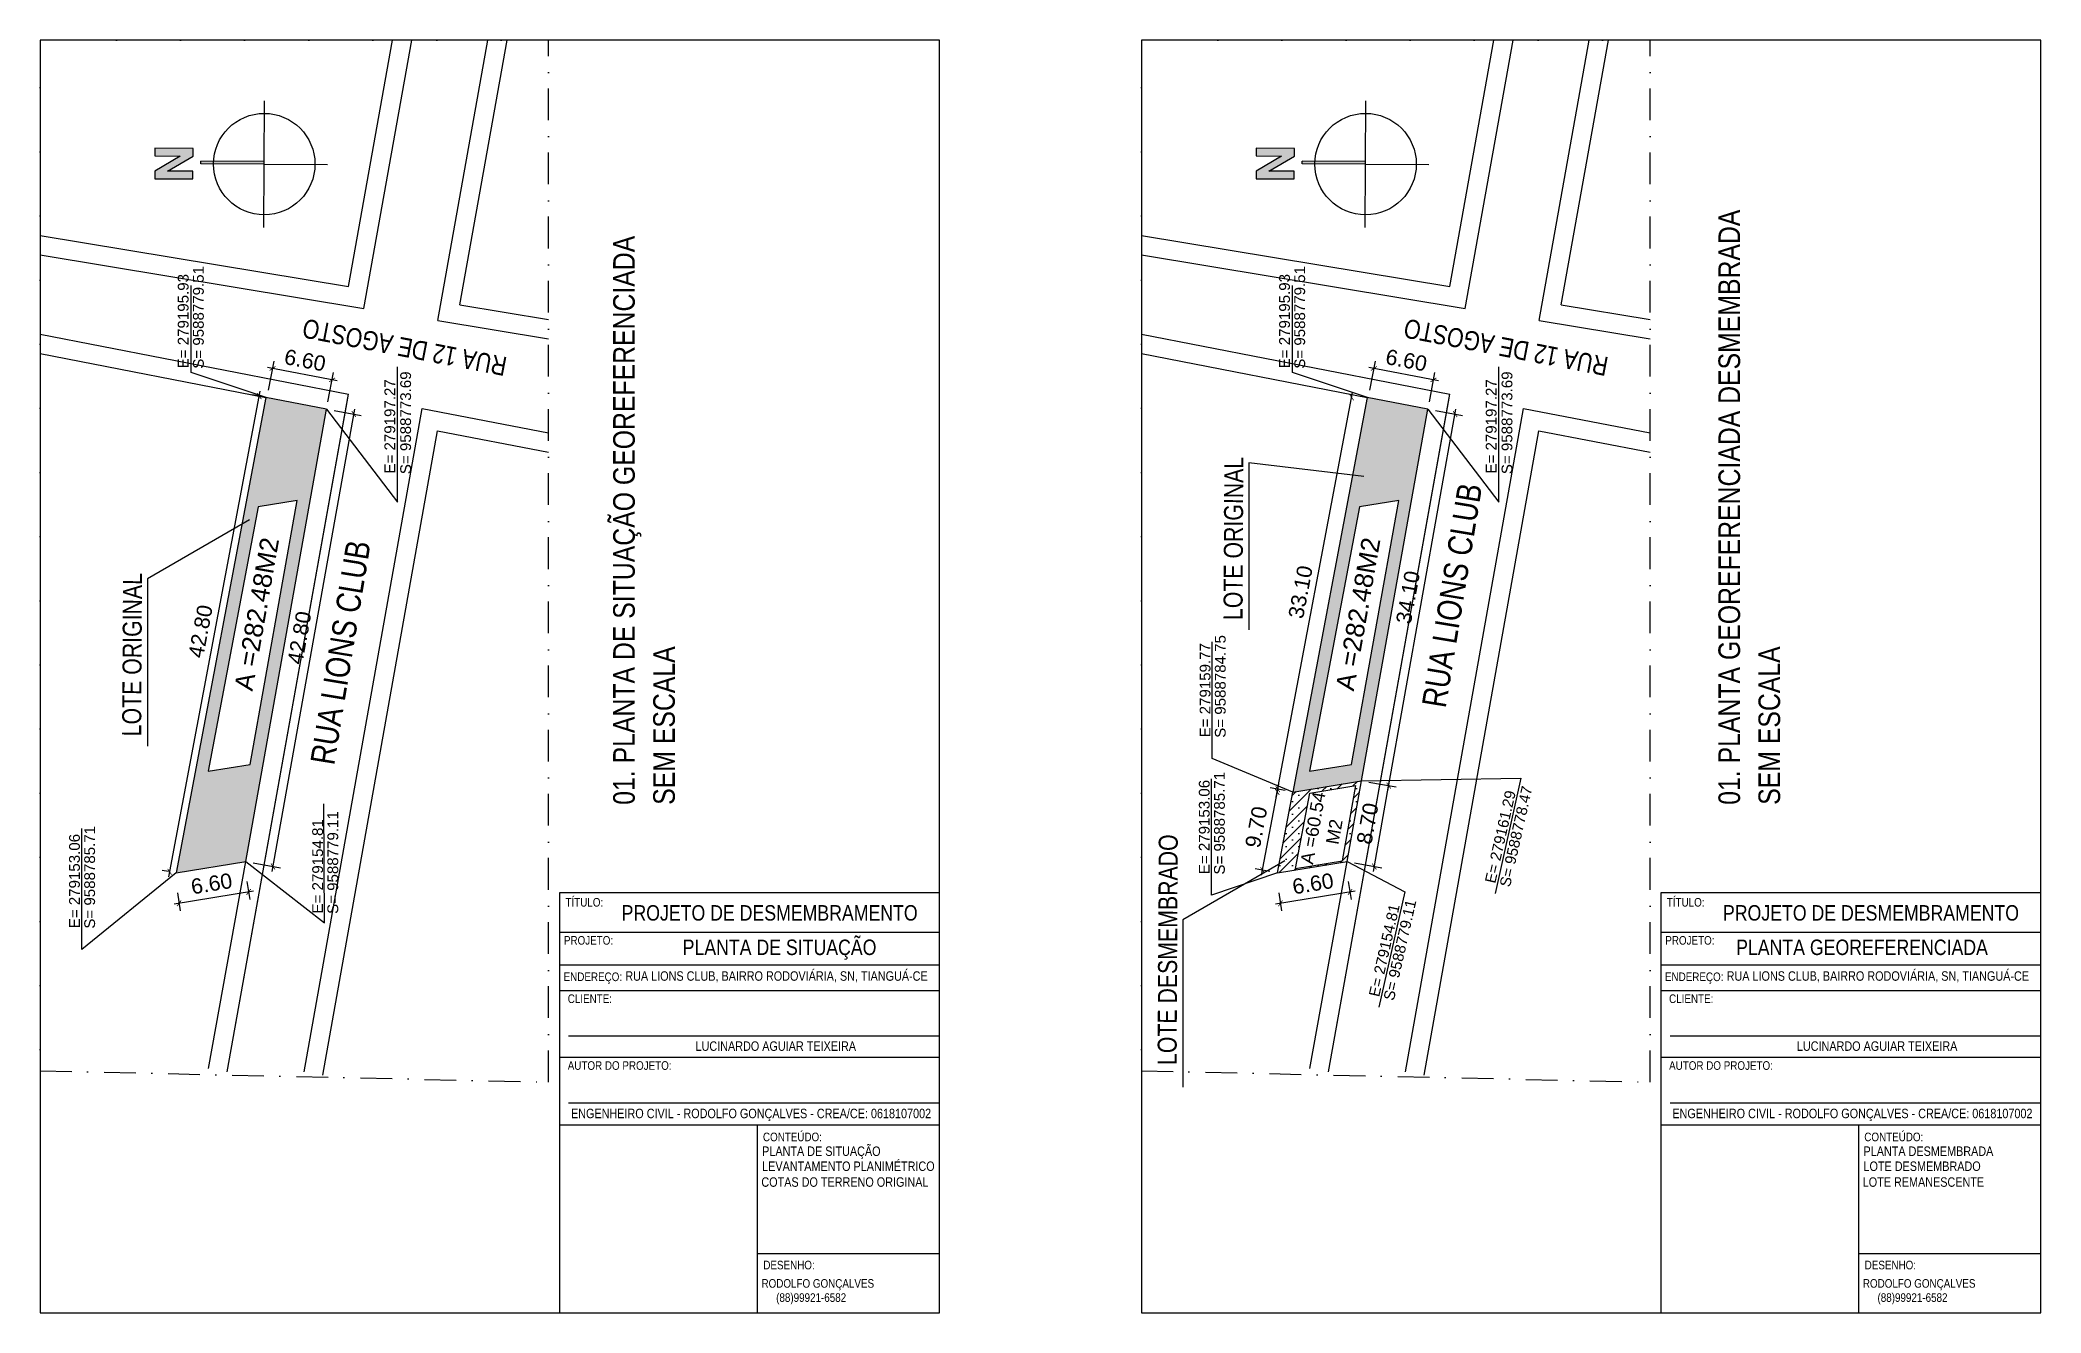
# Model space of a CAD drawing. Header units: millimetres. Extents: x 2167 to 4287, y 1412 to 1869.
# Drawn here: x 2166.7 to 2482, y 1411.6 to 1612.1 of the extents above; entities that cross this region are included whole.
import ezdxf

# ---------------------------------------------------------------- set-up
doc = ezdxf.new("R2010")
doc.units = ezdxf.units.MM
doc.header["$LTSCALE"] = 20
doc.linetypes.add('CONTINU', pattern=[0])
doc.linetypes.add('DASHDOT2', pattern=[0.5, 0.25, -0.125, 0, -0.125])
for name, color, linetype in [('A-PEN-R', 1, 'Continuous'), ('COTA', 7, 'Continuous'), ('E-TXT-Y', 2, 'Continuous'), ('NOMERUAS', 50, 'Continuous'), ('POLYLINE', 1, 'Continuous'), ('QUADRA', 4, 'Continuous'), ('TEXTO', 3, 'Continuous'), ('Área Verde Geral', 98, 'Continuous')]:
    doc.layers.add(name, color=color, linetype=linetype)
doc.styles.add('COTA', font='arial.ttf')
doc.styles.add('F2', font='ARIALN.TTF')
doc.styles.add('SANSSERIF', font='sas_____.pfb', dxfattribs={"height": 1})
doc.styles.add('style13', font='arial.ttf', dxfattribs={"height": 2.4})
doc.dimstyles.new('1_1000', dxfattribs={"dimtxt": 2.4, "dimasz": 0.8, "dimexe": 1.2, "dimexo": 1.2, "dimgap": 1, "dimtad": 1, "dimzin": 0, "dimdsep": 46, "dimtxsty": 'style13', "dimblk": 'ARCHTICK', "dimcen": 0.9, "dimdle": 0.8, "dimclrd": 256, "dimclre": 256, "dimclrt": 2, "dimadec": 0, "dimazin": 0, "dimtfac": 1, "dimtix": 1, "dimtmove": 0, "dimatfit": 3, "dimldrblk": 'ARCHTICK', "dimfxl": 0, "dimtolj": 1, "dimtzin": 0, "dimarcsym": 0})

msp = doc.modelspace()

# ---------------------------------------------------------------- texts
at = {"layer": 'COTA', "color": 232, "attachment_point": 5, "style": 'COTA'}
for s, width, heights, insert, char_height, rotation in [('E= 279195.93', 28.88157, [0], (2189.271, 1567.826), 1.7, 90), ('S= 9588779.51', 21.6728, [0], (2191.663, 1568.421), 1.7, 90), ('E= 279195.93', 28.88157, [0], (2362.807, 1567.826), 1.7, 90), ('S= 9588779.51', 21.6728, [0], (2365.199, 1568.421), 1.7, 90), ('E= 279197.27', 28.88157, [0], (2221.83, 1551.25), 1.7, 90), ('S= 9588773.69 ', 21.6728, [0], (2224.322, 1551.819), 1.7, 90), ('E= 279197.27', 28.88157, [0], (2395.366, 1551.25), 1.7, 90), ('S= 9588773.69 ', 21.6728, [0], (2397.858, 1551.819), 1.7, 90), ('A =282.48M2', 28.88157, [0], (2200.859, 1521.698), 2.9172, 79.99922), ('A =282.48M2', 28.88157, [0], (2374.395, 1521.698), 2.9172, 79.99922), ('E= 279159.77', 28.88157, [0], (2350.289, 1509.7), 1.7, 90), ('S= 9588784.75', 21.6728, [0], (2352.681, 1510.296), 1.7, 90), ('E= 279153.06', 28.88157, [0], (2350.155, 1488.154), 1.7, 90), ('S= 9588785.71', 21.6728, [0], (2352.546, 1488.749), 1.7, 90), ('S= 9588778.47', 21.6728, [0], (2399.273, 1486.669), 1.7, 77.29253), ('A =60.54\\PM2', 20.02889, [6.574], (2368.949, 1487.708), 2.042, 79.99922), ('E= 279161.29', 28.88157, [0], (2396.81, 1486.615), 1.7, 77.29253), ('S= 9588785.71', 21.6728, [0], (2174.531, 1480.236), 1.7, 90), ('E= 279154.81', 28.88157, [0], (2210.453, 1481.962), 1.7, 90), ('S= 9588779.11', 21.6728, [0], (2212.844, 1482.557), 1.7, 90), ('E= 279153.06', 28.88157, [0], (2172.14, 1479.64), 1.7, 90), ('E= 279154.81', 28.88157, [0], (2378.516, 1468.735), 1.7, 77.29253), ('S= 9588779.11', 21.6728, [0], (2380.98, 1468.79), 1.7, 77.29253)]:
    msp.add_mtext_dynamic_manual_height_columns(s, width=width, gutter_width=5, heights=heights, dxfattribs=dict(at, insert=insert, char_height=char_height, rotation=rotation))
at = {"layer": 'E-TXT-Y', "style": 'F2'}
for s, height, p in [('01. PLANTA GEOREFERENCIADA DESMEMBRADA', 3.40934, (2434.573, 1491.659)), ('01. PLANTA DE SITUAÇÃO GEOREFERENCIADA', 3.40934, (2260.417, 1491.659)), ('SEM ESCALA', 3.4093, (2266.727, 1491.659)), ('SEM ESCALA', 3.4093, (2440.882, 1491.659))]:
    msp.add_text(s, height=height, rotation=90, dxfattribs=at).set_placement(p)
for s, p in [('PROJETO DE DESMEMBRAMENTO', (2258.342, 1473.418)), ('PROJETO DE DESMEMBRAMENTO', (2431.878, 1473.418)), ('PLANTA DE SITUAÇÃO', (2267.96, 1467.994)), ('PLANTA GEOREFERENCIADA', (2433.949, 1467.994))]:
    msp.add_text(s, height=2.43524, dxfattribs=at).set_placement(p)
at = {"layer": 'NOMERUAS', "color": 2, "linetype": 'Continuous', "style": 'SANSSERIF', "width": 0.8}
for s, height, rotation, p in [('RUA 12 DE AGOSTO', 3, 169.15334, (2240.44, 1562.113)), ('RUA 12 DE AGOSTO', 3, 169.15334, (2413.976, 1562.113)), ('LOTE ORIGINAL', 3, 89.70381, (2356.175, 1520.748, -61.298)), ('RUA LIONS CLUB', 3.81998, 80.65465, (2388.176, 1506.781)), ('RUA LIONS CLUB', 3.81998, 80.65465, (2213.039, 1497.783)), ('LOTE ORIGINAL', 3, 89.70381, (2182.639, 1502.438, -61.298)), ('LOTE DESMEMBRADO', 3, 89.70381, (2345.787, 1450.669, -61.298))]:
    msp.add_text(s, height=height, rotation=rotation, dxfattribs=at).set_placement(p)
at = {"layer": 'TEXTO', "color": 3, "style": 'F2'}
for s, height, p in [('TÍTULO: ', 1.3529, (2249.495, 1475.624)), ('TÍTULO: ', 1.3529, (2423.031, 1475.624)), ('PROJETO: ', 1.3529, (2249.249, 1469.627)), ('PROJETO: ', 1.3529, (2422.785, 1469.627)), ('ENDEREÇO:', 1.3529, (2249.202, 1463.892)), ('RUA LIONS CLUB, BAIRRO RODOVIÁRIA, SN, TIANGUÁ-CE', 1.4882, (2258.924, 1463.946)), ('ENDEREÇO:', 1.3529, (2422.738, 1463.892)), ('RUA LIONS CLUB, BAIRRO RODOVIÁRIA, SN, TIANGUÁ-CE', 1.4882, (2432.46, 1463.946)), ('CLIENTE:', 1.3529, (2249.851, 1460.436)), ('CLIENTE:', 1.3529, (2423.387, 1460.436)), ('LUCINARDO AGUIAR TEIXEIRA', 1.4882, (2269.989, 1452.907)), ('LUCINARDO AGUIAR TEIXEIRA', 1.4882, (2443.525, 1452.907)), ('AUTOR DO PROJETO: ', 1.35291, (2249.851, 1449.916)), ('AUTOR DO PROJETO: ', 1.35291, (2423.387, 1449.916)), ('ENGENHEIRO CIVIL - RODOLFO GONÇALVES - CREA/CE: 0618107002', 1.4882, (2250.363, 1442.301)), ('ENGENHEIRO CIVIL - RODOLFO GONÇALVES - CREA/CE: 0618107002', 1.4882, (2423.899, 1442.301)), ('PLANTA DE SITUAÇÃO', 1.4882, (2280.484, 1436.358)), ('CONTEÚDO:', 1.3529, (2280.61, 1438.67)), ('PLANTA DESMEMBRADA', 1.4882, (2454.02, 1436.358)), ('CONTEÚDO:', 1.3529, (2454.146, 1438.67)), ('LEVANTAMENTO PLANIMÉTRICO', 1.4882, (2280.484, 1433.992)), ('LOTE DESMEMBRADO', 1.4882, (2454.02, 1433.992)), ('COTAS DO TERRENO ORIGINAL', 1.4882, (2280.362, 1431.5)), ('LOTE REMANESCENTE', 1.4882, (2453.898, 1431.5)), ('DESENHO:', 1.3529, (2280.671, 1418.493)), ('DESENHO:', 1.3529, (2454.207, 1418.493)), ('RODOLFO GONÇALVES', 1.35291, (2280.383, 1415.601)), ('RODOLFO GONÇALVES', 1.35291, (2453.919, 1415.601)), ('(88)99921-6582', 1.35291, (2282.691, 1413.371)), ('(88)99921-6582', 1.35291, (2456.227, 1413.371))]:
    msp.add_text(s, height=height, dxfattribs=at).set_placement(p)

# ---------------------------------------------------------------- blocks, each defined once
blk = doc.blocks.new('Norte1-flat-1-flat-1')
at = {"linetype": 'CONTINU'}
blk.add_hatch(color=7, dxfattribs=at).paths.add_polyline_path([(-21.16, 37.23), (-23.84, 35.94), (-17.39, 22.5), (-14.71, 23.79), (-19.01, 32.75), (-9.36, 26.36), (-6.68, 27.64), (-13.13, 41.08), (-15.81, 39.8), (-11.51, 30.84)])
h = blk.add_hatch(color=7, dxfattribs=at)
h.paths.add_polyline_path([(-9.82, 22.74), (-10.71, 22.31), (-8.57, 17.85, -0.012506), (-7.66, 18.26)])
h.paths.add_polyline_path([(-7.66, 18.26, 0.012506), (-8.57, 17.85), (0, 0), (0.89, 0.43)])
at = {"color": 7, "linetype": 'CONTINU'}
for p, q in [((-10.71, 22.31), (-9.82, 22.74)), ((0, 0), (-10.71, 22.31)), ((0.89, 0.43), (-9.82, 22.74)), ((-22.31, -10.71), (22.31, 10.71)), ((0, 0), (10.71, -22.31))]:
    blk.add_line(p, q, dxfattribs=at)
blk.add_lwpolyline([(-23.84, 35.94), (-17.39, 22.5), (-14.71, 23.79), (-19.01, 32.75), (-9.36, 26.36), (-6.68, 27.64), (-13.13, 41.08), (-15.81, 39.8), (-11.51, 30.84), (-21.16, 37.23)], close=True, dxfattribs=at)
blk.add_circle((0, 0), 19.8, dxfattribs=at)
blk = doc.blocks.new('_ArchTick')
at = {"color": 0, "linetype": 'ByBlock', "const_width": 0.15}
blk.add_lwpolyline([(-0.5, -0.5), (0.5, 0.5)], dxfattribs=at)
blk = doc.blocks.new('*D176')
at = {"lineweight": -2, "transparency": 16777216}
for p, q in [((2199.3, 1479.59), (2199.77, 1476.75)), ((2200.36, 1478.06), (2187.82, 1476.01)), ((2188.34, 1477.79), (2188.8, 1474.95))]:
    blk.add_line(p, q, dxfattribs=at)
at = {"lineweight": -2, "transparency": 16777216, "xscale": 0.8, "yscale": 0.8, "zscale": 0.8}
for p, rotation in [((2188.61, 1476.14), 189.2934159168796), ((2199.57, 1477.93), 9.293415916879626)]:
    blk.add_blockref('_ArchTick', p, dxfattribs=dict(at, rotation=rotation))
at = {"color": 2, "transparency": 16777216, "insert": (2193.73, 1479.23), "char_height": 2.4, "attachment_point": 5, "rotation": 9.2934, "style": 'style13'}
blk.add_mtext('\\A1;6.60', dxfattribs=at)
blk = doc.blocks.new('*D177')
at = {"lineweight": -2, "transparency": 16777216}
for p, q in [((2186.98, 1480.32), (2201.4, 1556.8)), ((2201.1, 1556.04), (2200.08, 1556.24)), ((2186.97, 1481.14), (2185.94, 1481.33))]:
    blk.add_line(p, q, dxfattribs=at)
at = {"lineweight": -2, "transparency": 16777216, "xscale": 0.8, "yscale": 0.8, "zscale": 0.8}
for p, rotation in [((2201.26, 1556.01), 79.31596825873673), ((2187.12, 1481.11), 259.3159682587367)]:
    blk.add_blockref('_ArchTick', p, dxfattribs=dict(at, rotation=rotation))
at = {"color": 2, "transparency": 16777216, "insert": (2192, 1518.97), "char_height": 2.4, "attachment_point": 5, "rotation": 79.316, "style": 'style13'}
blk.add_mtext('\\A1;42.80', dxfattribs=at)
blk = doc.blocks.new('*D178')
at = {"lineweight": -2, "transparency": 16777216}
for p, q in [((2202.69, 1556.94), (2203.57, 1561.55)), ((2213.51, 1558.43), (2202.56, 1560.53)), ((2212.07, 1555.14), (2212.95, 1559.76))]:
    blk.add_line(p, q, dxfattribs=at)
at = {"lineweight": -2, "transparency": 16777216, "xscale": 0.8, "yscale": 0.8, "zscale": 0.8}
for p, rotation in [((2203.35, 1560.38), 169.1735427511472), ((2212.73, 1558.58), 349.1735427511472)]:
    blk.add_blockref('_ArchTick', p, dxfattribs=dict(at, rotation=rotation))
at = {"color": 2, "transparency": 16777216, "insert": (2208.46, 1561.66), "char_height": 2.4, "attachment_point": 5, "rotation": 349.1735, "style": 'style13'}
blk.add_mtext('\\A1;6.60', dxfattribs=at)
blk = doc.blocks.new('*D179')
at = {"lineweight": -2, "transparency": 16777216}
for p, q in [((2203.26, 1481.16), (2216.28, 1553.98)), ((2213.03, 1553.75), (2217.32, 1552.99)), ((2200.29, 1482.5), (2204.58, 1481.73))]:
    blk.add_line(p, q, dxfattribs=at)
at = {"lineweight": -2, "transparency": 16777216, "xscale": 0.8, "yscale": 0.8, "zscale": 0.8}
for p, rotation in [((2216.14, 1553.2), 79.86455699520914), ((2203.4, 1481.94), 259.8645569952091)]:
    blk.add_blockref('_ArchTick', p, dxfattribs=dict(at, rotation=rotation))
at = {"color": 2, "transparency": 16777216, "insert": (2207.58, 1517.96), "char_height": 2.4, "attachment_point": 5, "rotation": 79.8646, "style": 'style13'}
blk.add_mtext('\\A1;42.80', dxfattribs=at)
blk = doc.blocks.new('*D180')
at = {"lineweight": -2, "transparency": 16777216}
for p, q in [((2372.84, 1479.59), (2373.3, 1476.75)), ((2373.9, 1478.06), (2361.36, 1476.01)), ((2361.88, 1477.79), (2362.34, 1474.95))]:
    blk.add_line(p, q, dxfattribs=at)
at = {"lineweight": -2, "transparency": 16777216, "xscale": 0.8, "yscale": 0.8, "zscale": 0.8}
for p, rotation in [((2362.15, 1476.14), 189.2934159168796), ((2373.11, 1477.93), 9.293415916879626)]:
    blk.add_blockref('_ArchTick', p, dxfattribs=dict(at, rotation=rotation))
at = {"color": 2, "transparency": 16777216, "insert": (2367.27, 1479.23), "char_height": 2.4, "attachment_point": 5, "rotation": 9.2934, "style": 'style13'}
blk.add_mtext('\\A1;6.60', dxfattribs=at)
blk = doc.blocks.new('*D181')
at = {"lineweight": -2, "transparency": 16777216}
blk.add_line((2361.5, 1492.88), (2373.52, 1556.61), dxfattribs=at)
at = {"lineweight": -2, "transparency": 16777216, "xscale": 0.8, "yscale": 0.8, "zscale": 0.8}
for p, rotation in [((2373.37, 1555.82), 79.31596825873686), ((2361.65, 1493.67), 259.3159682587368)]:
    blk.add_blockref('_ArchTick', p, dxfattribs=dict(at, rotation=rotation))
at = {"color": 2, "transparency": 16777216, "insert": (2365.32, 1525.16), "char_height": 2.4, "attachment_point": 5, "rotation": 79.316, "style": 'style13'}
blk.add_mtext('\\A1;33.10', dxfattribs=at)
blk = doc.blocks.new('*D182')
at = {"lineweight": -2, "transparency": 16777216}
for p, q in [((2376.23, 1556.94), (2377.11, 1561.55)), ((2387.05, 1558.43), (2376.1, 1560.53)), ((2385.61, 1555.14), (2386.49, 1559.76))]:
    blk.add_line(p, q, dxfattribs=at)
at = {"lineweight": -2, "transparency": 16777216, "xscale": 0.8, "yscale": 0.8, "zscale": 0.8}
for p, rotation in [((2376.88, 1560.38), 169.1735427511472), ((2386.26, 1558.58), 349.1735427511472)]:
    blk.add_blockref('_ArchTick', p, dxfattribs=dict(at, rotation=rotation))
at = {"color": 2, "transparency": 16777216, "insert": (2381.99, 1561.66), "char_height": 2.4, "attachment_point": 5, "rotation": 349.1735, "style": 'style13'}
blk.add_mtext('\\A1;6.60', dxfattribs=at)
blk = doc.blocks.new('*D183')
at = {"lineweight": -2, "transparency": 16777216}
for p, q in [((2379.07, 1493.89), (2389.81, 1553.98)), ((2386.56, 1553.75), (2390.85, 1552.99)), ((2376.1, 1495.23), (2380.39, 1494.46))]:
    blk.add_line(p, q, dxfattribs=at)
at = {"lineweight": -2, "transparency": 16777216, "xscale": 0.8, "yscale": 0.8, "zscale": 0.8}
for p, rotation in [((2389.67, 1553.2), 79.86455699520927), ((2379.21, 1494.67), 259.8645569952093)]:
    blk.add_blockref('_ArchTick', p, dxfattribs=dict(at, rotation=rotation))
at = {"color": 2, "transparency": 16777216, "insert": (2382.25, 1524.33), "char_height": 2.4, "attachment_point": 5, "rotation": 79.8646, "style": 'style13'}
blk.add_mtext('\\A1;34.10', dxfattribs=at)
blk = doc.blocks.new('*D184')
at = {"lineweight": -2, "transparency": 16777216}
for p, q in [((2359.18, 1480.58), (2361.88, 1494.9)), ((2362.91, 1493.89), (2360.55, 1494.34)), ((2360.5, 1481.14), (2358.15, 1481.58))]:
    blk.add_line(p, q, dxfattribs=at)
at = {"lineweight": -2, "transparency": 16777216, "xscale": 0.8, "yscale": 0.8, "zscale": 0.8}
for p, rotation in [((2361.73, 1494.11), 79.31596825873636), ((2359.32, 1481.36), 259.3159682587363)]:
    blk.add_blockref('_ArchTick', p, dxfattribs=dict(at, rotation=rotation))
at = {"color": 2, "transparency": 16777216, "insert": (2358.34, 1488.15), "char_height": 2.4, "attachment_point": 5, "rotation": 79.316, "style": 'style13'}
blk.add_mtext('\\A1;9.70', dxfattribs=at)
blk = doc.blocks.new('*D185')
at = {"lineweight": -2, "transparency": 16777216}
for p, q in [((2376.1, 1495.23), (2380.39, 1494.46)), ((2376.79, 1481.16), (2379.35, 1495.46)), ((2373.83, 1482.5), (2378.12, 1481.73))]:
    blk.add_line(p, q, dxfattribs=at)
at = {"lineweight": -2, "transparency": 16777216, "xscale": 0.8, "yscale": 0.8, "zscale": 0.8}
for p, rotation in [((2379.21, 1494.67), 79.86455699520852), ((2376.94, 1481.94), 259.8645569952085)]:
    blk.add_blockref('_ArchTick', p, dxfattribs=dict(at, rotation=rotation))
at = {"color": 2, "transparency": 16777216, "insert": (2375.88, 1488.7), "char_height": 2.4, "attachment_point": 5, "rotation": 79.8646, "style": 'style13'}
blk.add_mtext('\\A1;8.70', dxfattribs=at)

# ---------------------------------------------------------------- dimensions: what is measured, and where the dimension line sits
at = {"color": 2}
for p1, p2, distance, text, picture, middle in [((2211.845, 1553.964), (2202.465, 1555.758), -4.702, '6.60', '*D178', (2208.456, 1561.664)), ((2385.381, 1553.964), (2376.001, 1555.758), -4.702, '6.60', '*D182', (2381.992, 1561.664)), ((2188.145, 1480.918), (2202.277, 1555.82), 1.039, '42.80', '*D177', (2192.003, 1518.974)), ((2361.647, 1493.669), (2373.372, 1555.82), 0, '33.10', '*D181', (2365.322, 1525.157)), ((2199.108, 1482.712), (2211.845, 1553.964), -4.36, '42.80', '*D179', (2207.578, 1517.962)), ((2374.919, 1495.441), (2385.381, 1553.964), -4.36, '34.10', '*D183', (2382.251, 1524.327)), ((2361.681, 1480.918), (2364.087, 1493.669), 2.398, '9.70', '*D184', (2358.341, 1488.15)), ((2372.644, 1482.712), (2374.919, 1495.441), -4.36, '8.70', '*D185', (2375.883, 1488.701)), ((2199.108, 1480.772), (2188.145, 1478.978), 2.877, '6.60', '*D176', (2193.732, 1479.232)), ((2372.644, 1480.772), (2361.681, 1478.978), 2.877, '6.60', '*D180', (2367.268, 1479.232))]:
    dim = msp.add_aligned_dim(p1=p1, p2=p2, distance=distance, text=text, dimstyle='1_1000', dxfattribs=at)
    dim.commit()
    dim.dimension.update_dxf_attribs({"geometry": picture, "text_midpoint": middle})

# ---------------------------------------------------------------- hatches: boundary and pattern name
h = msp.add_hatch()
h.set_pattern_fill('DOTS', color=256, scale=0.30564, angle=180, style=0)
h.set_pattern_definition([(180, (3495.26494, -1132.36546), (-0.24260175, -0.4852035), [0, -0.4852035])])
h.paths.add_polyline_path([(2211.845, 1553.964), (2202.277, 1555.82), (2188.145, 1480.918), (2199.108, 1482.712)])
h.paths.add_polyline_path([(2193.204, 1496.945), (2201.057, 1538.565), (2207.242, 1539.577), (2199.814, 1498.027)], flags=16)
h = msp.add_hatch()
h.set_pattern_fill('DOTS', color=256, scale=0.30564, angle=180, style=0)
h.set_pattern_definition([(180, (3668.80094, -1132.36546), (-0.24260175, -0.4852035), [0, -0.4852035])])
h.paths.add_polyline_path([(2385.381, 1553.964), (2375.813, 1555.82), (2364.087, 1493.669), (2374.919, 1495.441)])
h.paths.add_polyline_path([(2366.74, 1496.945), (2374.593, 1538.565), (2380.778, 1539.577), (2373.35, 1498.027)], flags=16)
h = msp.add_hatch()
h.set_pattern_fill('SACNCR', color=256, scale=0.6, style=0)
h.paths.add_polyline_path([(2361.681, 1480.918), (2372.644, 1482.712), (2374.919, 1495.441), (2364.087, 1493.669)])
h.paths.add_polyline_path([(2366.773, 1493.51), (2374.049, 1494.7), (2371.925, 1482.819), (2364.528, 1481.609)], flags=16)
h.paths.add_polyline_path([(2371.66, 1480.939), (2373.836, 1493.274), (2366.332, 1494.597), (2364.156, 1482.262)], flags=25)

# ---------------------------------------------------------------- linework, layer by layer
at = {"color": 2, "linetype": 'DASHDOT2'}
for p, q in [((2246.844, 1612.099), (2166.7, 1612.099)), ((2166.7, 1612.099), (2166.7, 1449.759)), ((2246.844, 1447.984), (2246.844, 1612.099)), ((2420.38, 1612.099), (2340.236, 1612.099)), ((2340.236, 1612.099), (2340.236, 1449.759)), ((2420.38, 1447.984), (2420.38, 1612.099)), ((2166.7, 1449.759), (2246.844, 1447.984)), ((2340.236, 1449.759), (2420.38, 1447.984))]:
    msp.add_line(p, q, dxfattribs=at)
at = {"color": 2}
for p, q in [((2215.304, 1573.284), (2222.254, 1612.099)), ((2217.734, 1569.832), (2225.302, 1612.099)), ((2229.378, 1567.913), (2237.239, 1612.099)), ((2232.863, 1570.376), (2240.286, 1612.099)), ((2388.84, 1573.284), (2395.79, 1612.099)), ((2391.27, 1569.832), (2398.838, 1612.099)), ((2402.914, 1567.913), (2410.775, 1612.099)), ((2406.399, 1570.376), (2413.822, 1612.099)), ((2166.7, 1581.334), (2215.304, 1573.284)), ((2340.236, 1581.334), (2388.84, 1573.284)), ((2166.7, 1578.293), (2217.736, 1569.841)), ((2340.236, 1578.293), (2391.272, 1569.841)), ((2232.863, 1570.376), (2246.844, 1568.061)), ((2406.399, 1570.376), (2420.38, 1568.061)), ((2229.378, 1567.913), (2246.844, 1565.02)), ((2402.914, 1567.913), (2420.38, 1565.02)), ((2166.7, 1565.778), (2215.319, 1556.346)), ((2340.236, 1565.778), (2388.855, 1556.346)), ((2166.7, 1562.722), (2202.297, 1555.816)), ((2340.236, 1562.722), (2375.833, 1555.816)), ((2196.211, 1449.615), (2215.319, 1556.346)), ((2196.211, 1449.615), (2215.205, 1555.685)), ((2369.747, 1449.615), (2388.855, 1556.346)), ((2369.747, 1449.615), (2388.741, 1555.685)), ((2208.331, 1449.606), (2226.92, 1554.095)), ((2226.92, 1554.095), (2246.844, 1550.23)), ((2381.867, 1449.606), (2400.456, 1554.095)), ((2400.456, 1554.095), (2420.38, 1550.23)), ((2211.285, 1449.08), (2229.34, 1550.57)), ((2229.34, 1550.57), (2246.844, 1547.174)), ((2384.821, 1449.08), (2402.876, 1550.57)), ((2402.876, 1550.57), (2420.38, 1547.174)), ((2193.257, 1450.144), (2199.108, 1482.712)), ((2366.793, 1450.144), (2372.644, 1482.712))]:
    msp.add_line(p, q, dxfattribs=at)
at = {"color": 0}
for p, q in [((2375.813, 1555.82), (2364.087, 1493.669)), ((2385.381, 1553.964), (2375.833, 1555.816)), ((2374.919, 1495.441), (2385.381, 1553.964))]:
    msp.add_line(p, q, dxfattribs=at)
for p, q in [((2366.773, 1493.51), (2374.049, 1494.7)), ((2371.925, 1482.819), (2374.049, 1494.7)), ((2364.528, 1481.609), (2366.773, 1493.51)), ((2364.528, 1481.609), (2371.925, 1482.819))]:
    msp.add_line(p, q)
at = {"color": 2}
for points in [[(2308.45, 1612.099), (2166.7, 1612.099), (2166.7, 1411.624), (2308.45, 1411.624)], [(2481.986, 1612.099), (2340.236, 1612.099), (2340.236, 1411.624), (2481.986, 1411.624)]]:
    msp.add_lwpolyline(points, close=True, dxfattribs=at)
at = {"color": 8}
for points in [[(2202.465, 1555.758), (2190.519, 1559.718), (2190.519, 1573.439)], [(2376.001, 1555.758), (2364.055, 1559.718), (2364.055, 1573.439)], [(2211.845, 1553.964), (2223.013, 1539.292), (2223.013, 1560.622)], [(2385.381, 1553.964), (2396.549, 1539.292), (2396.549, 1560.622)], [(2375.267, 1543.377), (2357.156, 1545.53), (2357.164, 1519.187)], [(2199.682, 1536.545), (2183.62, 1527.22), (2183.628, 1500.877)], [(2364.087, 1493.669), (2351.411, 1498.949), (2351.411, 1517.311)], [(2361.681, 1480.918), (2351.277, 1477.403), (2351.277, 1495.765)], [(2374.919, 1495.441), (2400.053, 1495.843), (2395.964, 1477.679)], [(2362.83, 1482.848), (2346.769, 1473.523), (2346.776, 1447.18)], [(2372.644, 1482.712), (2381.759, 1477.964), (2377.671, 1459.799)]]:
    msp.add_lwpolyline(points, dxfattribs=at)
for points in [[(2193.204, 1496.945), (2199.814, 1498.027), (2207.242, 1539.577), (2201.057, 1538.565), (2193.204, 1496.945)], [(2366.74, 1496.945), (2373.35, 1498.027), (2380.778, 1539.577), (2374.593, 1538.565), (2366.74, 1496.945)]]:
    msp.add_lwpolyline(points)
at = {"layer": 'A-PEN-R'}
for p, q in [((2308.45, 1477.811), (2248.53, 1477.811)), ((2248.53, 1477.811), (2248.53, 1411.624)), ((2308.45, 1411.624), (2308.45, 1477.811)), ((2481.986, 1477.811), (2422.066, 1477.811)), ((2422.066, 1477.811), (2422.066, 1411.624)), ((2481.986, 1411.624), (2481.986, 1477.811)), ((2248.53, 1471.57), (2308.45, 1471.57)), ((2422.066, 1471.57), (2481.986, 1471.57)), ((2248.53, 1466.437), (2308.45, 1466.437)), ((2422.066, 1466.437), (2481.986, 1466.437)), ((2248.53, 1462.422), (2308.45, 1462.422)), ((2422.066, 1462.422), (2481.986, 1462.422)), ((2249.997, 1455.256), (2308.45, 1455.256)), ((2423.533, 1455.256), (2481.986, 1455.256)), ((2248.53, 1451.902), (2308.45, 1451.902)), ((2422.066, 1451.902), (2481.986, 1451.902)), ((2249.997, 1444.736), (2308.45, 1444.736)), ((2423.533, 1444.736), (2481.986, 1444.736)), ((2248.53, 1441.271), (2308.45, 1441.271)), ((2279.737, 1411.624), (2279.737, 1441.271)), ((2422.066, 1441.271), (2481.986, 1441.271)), ((2453.273, 1411.624), (2453.273, 1441.271)), ((2279.737, 1420.986), (2308.45, 1420.986)), ((2453.273, 1420.986), (2481.986, 1420.986)), ((2248.53, 1411.624), (2308.45, 1411.624)), ((2422.066, 1411.624), (2481.986, 1411.624))]:
    msp.add_line(p, q, dxfattribs=at)
at = {"layer": 'POLYLINE'}
for points in [[(2199.108, 1482.712), (2211.539, 1473.058), (2211.423, 1491.794)], [(2188.145, 1480.918), (2173.262, 1468.889), (2173.264, 1487.941)]]:
    msp.add_lwpolyline(points, dxfattribs=at)
at = {"layer": 'QUADRA'}
for p, q in [((2202.277, 1555.82), (2188.145, 1480.918)), ((2211.845, 1553.964), (2202.297, 1555.816)), ((2199.108, 1482.712), (2211.845, 1553.964)), ((2364.087, 1493.669), (2374.919, 1495.441)), ((2372.644, 1482.712), (2374.919, 1495.441)), ((2361.681, 1480.918), (2364.087, 1493.669)), ((2188.145, 1480.918), (2199.108, 1482.712)), ((2361.681, 1480.918), (2372.644, 1482.712))]:
    msp.add_line(p, q, dxfattribs=at)

# ---------------------------------------------------------------- block references
at = {"layer": 'Área Verde Geral', "xscale": 0.4035976993146511, "yscale": 0.4035976993146511, "zscale": 0.4035976993146511, "rotation": 64.05683932351606}
for p in [(2202.028, 1592.561), (2375.564, 1592.561)]:
    msp.add_blockref('Norte1-flat-1-flat-1', p, dxfattribs=at)

msp.set_redraw_order([(e.dxf.handle, doc.entitydb.next_handle()) for e in msp.query("TEXT MTEXT ATTDEF DIMENSION ARC_DIMENSION")])  # texts and dimensions are drawn at this point

doc.saveas('drawing.dxf')
